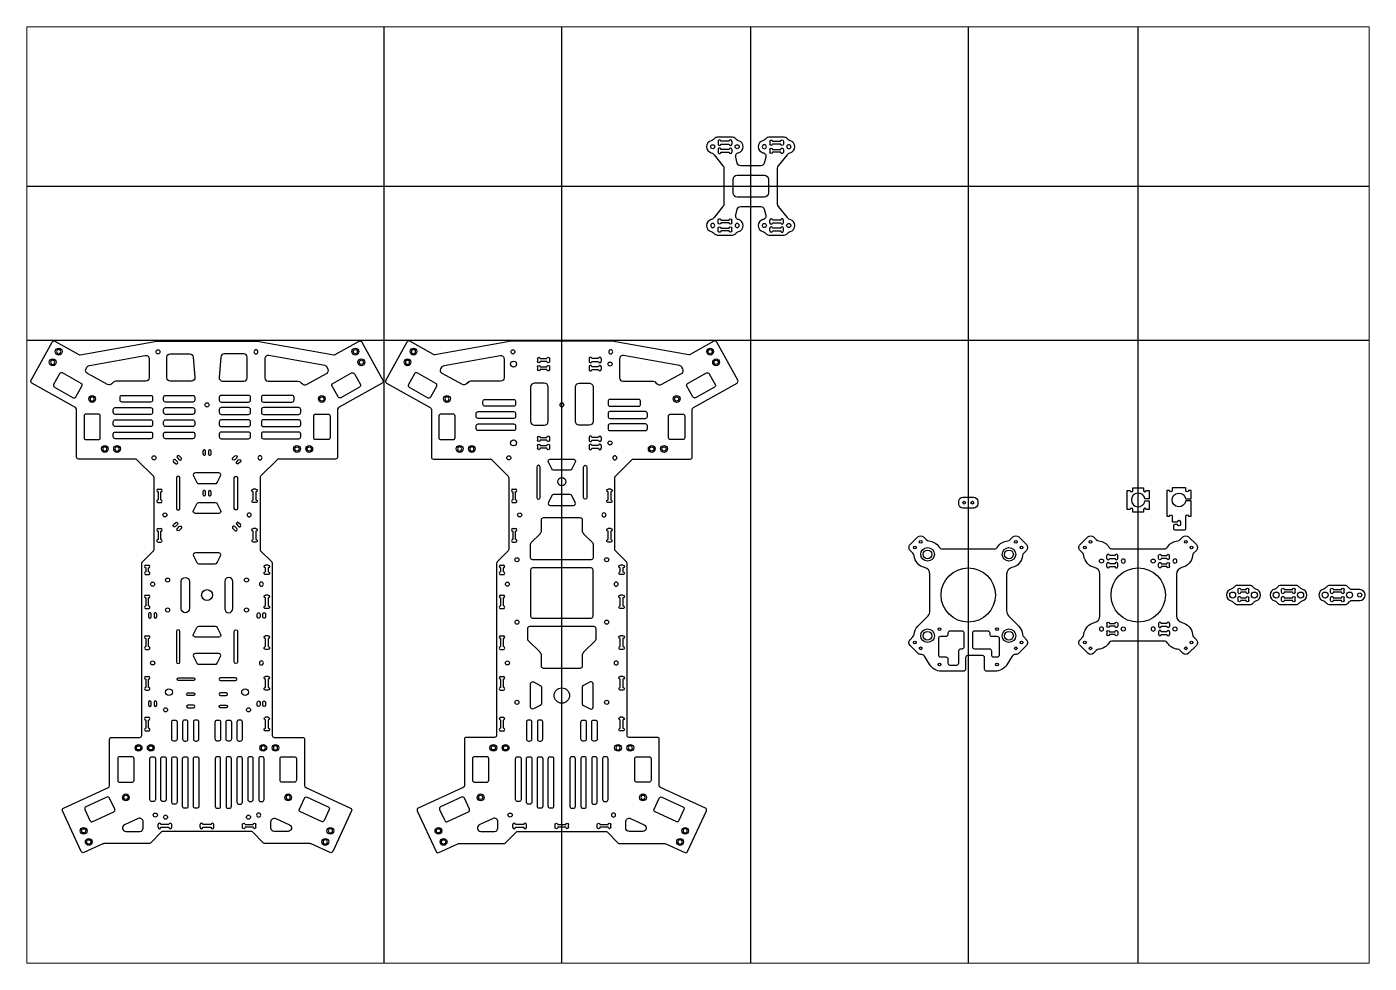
# Paper-space layout 'Layout1' of a CAD drawing. Header units: millimetres. Extents: x 29 to 260, y 20 to 181.
# The model-space entities are those that its viewports show. They can reach past a viewport. Long polylines and large blocks are cut down to what shows.
import ezdxf

# ---------------------------------------------------------------- set-up
doc = ezdxf.new("R2010")
doc.units = ezdxf.units.MM
doc.layers.get('0').update_dxf_attribs({"color": 2})
for name, color, linetype in [('MB - Bottom', 7, 'Continuous'), ('MB - Gimbal Bottom Pad', 7, 'Continuous'), ('MB - Gimbal Middle Pad', 7, 'Continuous'), ('MB - Gimbal Top Pad', 7, 'Continuous'), ('MB - Top', 7, 'Continuous'), ('PT - Holes', 7, 'Continuous')]:
    doc.layers.add(name, color=color, linetype=linetype)

# ---------------------------------------------------------------- blocks, each defined once
blk = doc.blocks.new('*U13')
for p, q in [((0, 0), (0, 1)), ((0, -1), (0, 0)), ((7.999999999999996, 1), (2, 1)), ((9.999999999999996, -1.000000000000004), (9.999999999999996, 1.000000000000007)), ((2, -1), (7.999999999999996, -1))]:
    blk.add_line(p, q)
for centre, start, end in [((1, 1), 0, 180), ((8.999999999999996, 1.000000000000007), 0, 180.0000000000004), ((1, -1), 180, 0), ((8.999999999999996, -1.000000000000009), 179.9999999999995, 360.0000000000003)]:
    blk.add_arc(centre, 1, start, end)
blk = doc.blocks.new('*U14')
for p, q in [((0, 0), (0, 1)), ((0, -1), (0, 0)), ((7.999999999999996, 1), (2, 1)), ((9.999999999999996, -1.000000000000004), (9.999999999999996, 1.000000000000007)), ((2, -1), (7.999999999999996, -1))]:
    blk.add_line(p, q)
for centre, start, end in [((1, 1), 0, 180), ((8.999999999999996, 1.000000000000007), 0, 180.0000000000004), ((1, -1), 180, 0), ((8.999999999999996, -1.000000000000009), 179.9999999999995, 360.0000000000003)]:
    blk.add_arc(centre, 1, start, end)
blk = doc.blocks.new('FQF Tarot Mount Hole')
at = {"layer": 'PT - Holes'}
blk.add_circle((0, 0), 1.55, dxfattribs=at)
blk = doc.blocks.new('FQF M3 Hole')
at = {"layer": 'PT - Holes'}
blk.add_circle((0, 0), 1.5, dxfattribs=at)
blk = doc.blocks.new('GFH Slot')
for p, q in [((0, 0), (0, 1)), ((0, -1), (0, 0)), ((8, 1), (2, 1)), ((10, -1.000000000000004), (10, 1.000000000000007)), ((2, -1), (8, -0.9999999999999982))]:
    blk.add_line(p, q)
for centre, start, end in [((1, 1), 0, 180), ((9, 1.000000000000011), 359.9999999999998, 540.0000000000007), ((1, -1), 180, 0), ((9, -1.000000000000009), 179.9999999999994, 360.0000000000003)]:
    blk.add_arc(centre, 1, start, end)
blk = doc.blocks.new('*U18')
for p, q in [((0, 0), (0, 1)), ((0, -1), (0, 0)), ((5, 1), (2, 1)), ((7, -1.000000000000004), (7, 1.000000000000007)), ((2, -1), (5, -0.9999999999999982))]:
    blk.add_line(p, q)
for centre, start, end in [((1, 1), 0, 180), ((6, 1.000000000000011), 359.9999999999998, 540.0000000000007), ((1, -1), 180, 0), ((6, -1.000000000000009), 179.9999999999994, 360.0000000000003)]:
    blk.add_arc(centre, 1, start, end)
blk = doc.blocks.new('*U23')
for p, q in [((0, 0), (0, 1)), ((0, -1), (0, 0)), ((5.999999999999996, 1), (2, 1)), ((7.999999999999996, -1.000000000000004), (7.999999999999996, 1.000000000000007)), ((2, -1), (5.999999999999996, -0.9999999999999982))]:
    blk.add_line(p, q)
for centre, start, end in [((1, 1), 0, 180), ((6.999999999999996, 1.000000000000007), 0, 180.0000000000004), ((1, -1), 180, 0), ((6.999999999999996, -1.000000000000009), 179.9999999999994, 360.0000000000003)]:
    blk.add_arc(centre, 1, start, end)
blk = doc.blocks.new('*U24')
for p, q in [((0, 0), (0, 1)), ((0, -1), (0, 0)), ((6, 1), (2, 1)), ((8, -1.000000000000004), (8, 1.000000000000007)), ((2, -1), (6, -0.9999999999999982))]:
    blk.add_line(p, q)
for centre, start, end in [((1, 1), 0, 180), ((7, 1.000000000000011), 359.9999999999998, 540.0000000000007), ((1, -1), 180, 0), ((7, -1.000000000000009), 179.9999999999994, 360.0000000000003)]:
    blk.add_arc(centre, 1, start, end)
blk = doc.blocks.new('*U25')
for p, q in [((0, 0), (0, 1)), ((0, -1), (0, 0)), ((6, 1), (2, 1)), ((8, -1.000000000000004), (8, 1.000000000000007)), ((2, -1), (6, -0.9999999999999982))]:
    blk.add_line(p, q)
for centre, start, end in [((1, 1), 0, 180), ((7, 1.000000000000011), 359.9999999999998, 540.0000000000007), ((1, -1), 180, 0), ((7, -1.000000000000009), 179.9999999999994, 360.0000000000003)]:
    blk.add_arc(centre, 1, start, end)
blk = doc.blocks.new('*U26')
for p, q in [((0, 0), (0, 1)), ((0, -1), (0, 0)), ((6, 1), (2, 1)), ((8, -1.000000000000004), (8, 1.000000000000007)), ((2, -1), (6, -0.9999999999999982))]:
    blk.add_line(p, q)
for centre, start, end in [((1, 1), 0, 180), ((7, 1.000000000000011), 359.9999999999998, 540.0000000000007), ((1, -1), 180, 0), ((7, -1.000000000000009), 179.9999999999994, 360.0000000000003)]:
    blk.add_arc(centre, 1, start, end)
blk = doc.blocks.new('*U31')
for p, q in [((0, 0), (0, 1)), ((0, -1), (0, 0)), ((8, 1), (2, 1)), ((10, -1.000000000000004), (10, 1.000000000000007)), ((2, -1), (8, -0.9999999999999982))]:
    blk.add_line(p, q)
for centre, start, end in [((1, 1), 0, 180), ((9, 1.000000000000011), 359.9999999999998, 540.0000000000007), ((1, -1), 180, 0), ((9, -1.000000000000009), 179.9999999999994, 360.0000000000003)]:
    blk.add_arc(centre, 1, start, end)
blk = doc.blocks.new('*U32')
for p, q in [((0, 0), (0, 1)), ((0, -1), (0, 0)), ((8, 1), (2, 1)), ((10, -1.000000000000004), (10, 1.000000000000007)), ((2, -1), (8, -0.9999999999999982))]:
    blk.add_line(p, q)
for centre, start, end in [((1, 1), 0, 180), ((9, 1.000000000000011), 359.9999999999998, 540.0000000000007), ((1, -1), 180, 0), ((9, -1.000000000000009), 179.9999999999994, 360.0000000000003)]:
    blk.add_arc(centre, 1, start, end)
blk = doc.blocks.new('*U27')
for p, q in [((0, 0), (0, 1)), ((0, -1), (0, 0)), ((7, 1), (2, 1)), ((9, -1.000000000000004), (9, 1.000000000000007)), ((2, -1), (7, -0.9999999999999982))]:
    blk.add_line(p, q)
for centre, start, end in [((1, 1), 0, 180), ((8, 1.000000000000011), 359.9999999999998, 540.0000000000007), ((1, -1), 180, 0), ((8, -1.000000000000009), 179.9999999999994, 360.0000000000003)]:
    blk.add_arc(centre, 1, start, end)
blk = doc.blocks.new('*U28')
for p, q in [((0, 0), (0, 1)), ((0, -1), (0, 0)), ((7, 1), (2, 1)), ((9, -1.000000000000004), (9, 1.000000000000007)), ((2, -1), (7, -0.9999999999999982))]:
    blk.add_line(p, q)
for centre, start, end in [((1, 1), 0, 180), ((8, 1.000000000000011), 359.9999999999998, 540.0000000000007), ((1, -1), 180, 0), ((8, -1.000000000000009), 179.9999999999994, 360.0000000000003)]:
    blk.add_arc(centre, 1, start, end)
blk = doc.blocks.new('*U29')
for p, q in [((0, 0), (0, 1)), ((0, -1), (0, 0)), ((7, 1), (2, 1)), ((9, -1.000000000000004), (9, 1.000000000000007)), ((2, -1), (7, -0.9999999999999982))]:
    blk.add_line(p, q)
for centre, start, end in [((1, 1), 0, 180), ((8, 1.000000000000011), 359.9999999999998, 540.0000000000007), ((1, -1), 180, 0), ((8, -1.000000000000009), 179.9999999999994, 360.0000000000003)]:
    blk.add_arc(centre, 1, start, end)
blk = doc.blocks.new('*U30')
for p, q in [((0, 0), (0, 1)), ((0, -1), (0, 0)), ((7, 1), (2, 1)), ((9, -1.000000000000004), (9, 1.000000000000007)), ((2, -1), (7, -0.9999999999999982))]:
    blk.add_line(p, q)
for centre, start, end in [((1, 1), 0, 180), ((8, 1.000000000000011), 359.9999999999998, 540.0000000000007), ((1, -1), 180, 0), ((8, -1.000000000000009), 179.9999999999994, 360.0000000000003)]:
    blk.add_arc(centre, 1, start, end)

msp = doc.modelspace()

# ---------------------------------------------------------------- linework, layer by layer
at = {"layer": 'MB - Bottom'}
for p, direction in [((-187.5707864295365, -113.1737167899163), (0, 1)), ((-156.7403477026883, 130.1756558370772), (1, 0))]:
    msp.add_xline(p, direction, dxfattribs=at)
for points in [[(-24.43933982821992, -47.56066017178008), (-32.56066017177845, -39.43933982822155, 0.1989123673796616), (-33.6213203435583, -39.00000000000137), (-86.37867965644037, -39.00000000000212, 0.1989123673796573), (-87.43933982822018, -39.43933982822229), (-99.60218087380481, -51.60218087380709, 0.1989123673796571), (-100.041520702025, -52.66284104558691), (-100.041520702025, -94.48556320894085, -0.4142135623730896), (-101.541520702025, -95.98556320894085), (-136.6577197969243, -95.98556320894085, 0.2710570642353919), (-137.9653627385163, -96.75066870133827), (-156.0192399366096, -128.8750414408659, -0.4117041195080194), (-158.0505369817155, -129.4540437094477), (-186.2568934879215, -113.9188464238823, -0.416255862555076), (-186.842062021593, -111.8721582009746), (-177.0477402603728, -94.3787361717178, 0.1735421208623969), (-176.8799776431893, -93.38194475041003), (-186.9765852543706, -36.91034114025835), (-187.0000000000018, -36.64634116567404), (-187.0000000000043, 36.64634116567368, -0.04425924467177703), (-186.9765852543731, 36.910341140258), (-176.8799776431954, 93.38194475041115, 0.1735421208623973), (-177.0477402603789, 94.37873617171891), (-186.8420620215979, 111.8721582009718, -0.4162558625550724), (-186.2568934879265, 113.9188464238795), (-158.0505369817155, 129.4540437094477, -0.4117041195080194), (-156.0192399366096, 128.8750414408659), (-137.9653627385163, 96.75066870133827, 0.2710570642353919), (-136.6577197969243, 95.98556320894085), (-101.5415207020261, 95.98556320894085, -0.4142135623730951), (-100.0415207020261, 94.48556320894085), (-100.0415207020261, 52.66284104558579, 0.1989123673796578), (-99.60218087380595, 51.60218087380596), (-87.43933982822017, 39.43933982822018, 0.1989123673796582), (-86.37867965644035, 39), (-33.62132034355965, 39, 0.1989123673796578), (-32.56066017177982, 39.43933982822018), (-24.43933982822017, 47.56066017177982, -0.1989123673796574), (-23.37867965644035, 47.99999999999999), (-18.37867965644035, 48), (103.3, 48, 0.4142135623730948), (104.8, 49.5), (104.8, 70.20951579167642, -0.4142135623730948), (106.3, 71.70951579167642), (140.3133257404855, 71.70951579167642, 0.2926498737835561), (141.6755233163937, 72.581488909935), (156.89820499078, 105.5996616642164, -0.4142135623730953), (158.8884294484296, 106.3338323583831), (188.8567761184097, 92.51724096007179, -0.414213562373094), (189.5909468125764, 90.52701650242219), (183.1378024240918, 76.53007162865384, 0.1084209501539033), (183, 75.90204474691242), (183, 42.62132034355962, -0.1989123673796585), (182.5606601717798, 41.5606601717798), (174.4393398282201, 33.43933982822013, 0.1989123673796582), (174, 32.3786796564403), (174, -32.37867965644038, 0.1989123673796583), (174.4393398282202, -33.4393398282202), (182.5606601717798, -41.5606601717798, -0.1989123673796587), (183, -42.62132034355963), (183, -75.90204474691234, 0.1084209501539035), (183.1378024240918, -76.53007162865376), (189.5909468125764, -90.52701650242217, -0.4142135623730943), (188.8567761184097, -92.51724096007179), (158.8884294484296, -106.3338323583831, -0.4142135623730953), (156.89820499078, -105.5996616642163), (141.6755233163937, -72.58148890993499, 0.2926498737835561), (140.3133257404855, -71.70951579167642), (106.3, -71.70951579167642, -0.4142135623730948), (104.8, -70.20951579167642), (104.8, -49.5, 0.4142135623730948), (103.3, -48), (-18.37867965644035, -48.0000000000023), (-23.37867965644071, -48.00000000000026, -0.1989123673795515)], [(-145.8595673771608, 96.39880028945345), (-153.7125019859446, 92.00204944022785, -0.4142135623730304), (-155.7541162289459, 92.57808006682059), (-163.4831556601285, 106.3827379433176, -0.4142135623731598), (-162.9071250335357, 108.4243521863194), (-155.0541904247519, 112.821103035545, -0.4142135623730311), (-153.0125761817505, 112.2450724089523), (-145.2835367505679, 98.44041453245529, -0.4142135623731585)], [(-166.4695456210498, 88.98882191026755), (-167.7020472879874, 88.30999774003307, 0.2263618325618468), (-168.9569325394123, 86.56016973736648), (-176.30884381215, 45.43999995764061, 0.4670348539969282), (-173.847868388202, 42.50000000000001), (-160, 42.5, 0.4142135623730951), (-157.5, 45), (-157.5, 66.37867965644035, -0.1989123673796561), (-156.3284271247462, 69.20710678118652), (-155.4073883346874, 70.12814557124534, 0.3321220794378298), (-154.977901540757, 73.08842079325994), (-163.06620170163, 87.99150221900855, 0.4160282494131745)], [(-133.2129206009619, 79.98556320893704), (-133.2129206009619, 88.98556320893701, -0.4142135623730306), (-131.7129206009622, 90.48556320893701), (-115.8918387916906, 90.48556320894049, -0.4142135623731595), (-114.3918387916903, 88.98556320894049), (-114.3918387916903, 79.98556320894052, -0.4142135623730305), (-115.89183879169, 78.48556320894052), (-131.7129206009616, 78.48556320893704, -0.4142135623731595)], [(157.7031607744826, 67.9364789718774), (149.5299753190335, 71.704640262326, -0.4142135623730958), (148.7958046248667, 73.69486471997561), (155.9134426179363, 89.13310391360172, -0.4142135623730968), (157.9036670755859, 89.8672746077685), (166.076852531035, 86.09911331731983, -0.4142135623730934), (166.8110232252018, 84.10888885967022), (159.6933852321322, 68.67064966604414, -0.4142135623730946)], [(-142, 41.49999999999999), (-142, 62.49999999999999, 0.4142135623730951), (-143.5, 63.99999999999999), (-145.5, 63.99999999999999, 0.4142135623730951), (-147, 62.49999999999999), (-147, 41.49999999999999, 0.4142135623730951), (-145.5, 39.99999999999999), (-143.5, 39.99999999999999, 0.4142135623730951)], [(-133, 41.5), (-133, 67.5, 0.4142135623730951), (-134.5, 69), (-136.5, 69, 0.4142135623730951), (-138, 67.5), (-138, 41.5, 0.4142135623730951), (-136.5, 40), (-134.5, 40, 0.4142135623730951)], [(-124, 41.5), (-124, 67.5, 0.4142135623730951), (-125.5, 69), (-127.5, 69, 0.4142135623730951), (-129, 67.5), (-129, 41.5, 0.4142135623730951), (-127.5, 40), (-125.5, 40, 0.4142135623730951)], [(-115, 41.5), (-115, 67.5, 0.4142135623730951), (-116.5, 69), (-118.5, 69, 0.4142135623730951), (-120, 67.5), (-120, 41.5, 0.4142135623730951), (-118.5, 40), (-116.5, 40, 0.4142135623730951)], [(137.8210818092884, 64.20951579167397), (137.8210818092904, 55.20951579167399, -0.4142135623730955), (136.3210818092908, 53.70951579167365), (120.5000000000003, 53.70951579167016, -0.4142135623731597), (119, 55.20951579167016), (119, 64.20951579167014, -0.4142135623730305), (120.4999999999997, 65.70951579167014), (136.3210818092881, 65.70951579167364, -0.4142135623730945)], [(174, 59.64705824299141), (174, 49.5, -0.4142135623730951), (171.5, 47), (166.821805397469, 47, -0.5472093724389933), (164.5514761042887, 50.54671146956904), (169.2296707068197, 60.69376971256045, -0.8043686378557819)], [(15.99999843643884, 40.99999942763228), (13.99999843643884, 40.99999942763226, -0.4142135623730976), (12.99999843643886, 41.99999942763226, -0.4142135623730961), (13.99999843643884, 42.99999942763223), (15.99999843643884, 42.99999942763223, -0.4142135623730951), (16.99999843643883, 41.99999942763226), (16.99999843643883, 41.99999942763226, -0.4142135623730951)], [(81, 41.00000000000001), (79, 41, -0.4142135623730992), (78.00000000000001, 42, -0.4142135623730888), (79, 42.99999999999996), (81, 42.99999999999997, -0.4142135623730951), (82, 42), (81.99999999999999, 42, -0.4142135623730951)], [(152, 39.5), (152, 40.5, 0.4142135623730951), (150.5, 42), (120.5, 42, 0.4142135623730951), (119, 40.5), (119, 39.5, 0.4142135623730951), (120.5, 38), (150.5, 38, 0.4142135623730951)], [(-147, 30.5), (-147, 10.5, 0.4142135623730951), (-145.5, 9), (-143.5, 9, 0.4142135623730951), (-142, 10.5), (-142, 30.5, 0.4142135623730945), (-143.5, 32), (-145.5, 32, 0.4142135623730953)], [(-138, 30.5), (-138, 10.5, 0.4142135623730951), (-136.5, 9), (-134.5, 9, 0.4142135623730951), (-133, 10.5), (-133, 30.5, 0.4142135623730955), (-134.5, 32.00000000000001), (-136.5, 32, 0.4142135623730945)], [(-129, 30.5), (-129, 10.5, 0.4142135623730951), (-127.5, 9), (-125.5, 9, 0.4142135623730951), (-124, 10.5), (-124, 30.5, 0.4142135623730955), (-125.5, 32.00000000000001), (-127.5, 32, 0.4142135623730945)], [(-120, 30.5), (-120, 10.5, 0.4142135623730951), (-118.5, 9), (-116.5, 9, 0.4142135623730951), (-115, 10.5), (-115, 30.5, 0.4142135623730955), (-116.5, 32.00000000000001), (-118.5, 32, 0.4142135623730945)], [(15.99999985589844, 36.99999885526454), (13.99999985589844, 36.99999885526452, -0.4142135623730976), (12.99999985589846, 37.99999885526452, -0.4142135623730961), (13.99999985589844, 38.99999885526449), (15.99999985589844, 38.99999885526449, -0.4142135623730951), (16.99999985589842, 37.99999885526452), (16.99999985589842, 37.99999885526452, -0.4142135623730951)], [(81.0000014194596, 36.99999942763228), (79.0000014194596, 36.99999942763226, -0.4142135623730992), (78.00000141945961, 37.99999942763226, -0.4142135623730888), (79.0000014194596, 38.99999942763223), (81.0000014194596, 38.9999994276322, -0.4142135623730951), (82.0000014194596, 37.99999942763226), (82.00000141945958, 37.99999942763226, -0.4142135623730951)], [(-160, 29.5), (-174.9999999999997, 29.5, 0.4142135623730854), (-177.4999999999997, 27.00000000000009), (-177.5000000000002, 12.58398257350137, 0.3914699159356824), (-175.1954781132968, 10.09163662896989), (-160.1954781132966, 8.91516604073472, 0.4373289548665026), (-157.5, 11.4075119852661), (-157.5, 27, 0.4142135623730951)], [(-101.0000002096307, 21.82842723028882), (-99.58578651248845, 20.41421380268491, -0.414213562373097), (-99.58578637771932, 19.00000024031182, -0.414213562373098), (-100.9999999400924, 19.00000010554268), (-102.4142136372346, 20.41421353314665, -0.4142135623730951), (-102.4142137720038, 21.82842709551967), (-102.4142137720038, 21.82842709551969, -0.4142135623730909)], [(-98.17157395340737, 24.65685603300787), (-96.75736025626512, 23.24264260540394, -0.4142135623730976), (-96.75736012149598, 21.82842904303087, -0.4142135623730828), (-98.17157368386904, 21.82842890826172), (-99.5857873810113, 23.24264233586564, -0.4142135623730951), (-99.58578751578044, 24.65685589823872), (-99.58578751578045, 24.65685589823873, -0.4142135623730901)], [(-86.25, 20, -0.4142135623730951), (-87.5, 21.25, -0.4142135623730951), (-86.25, 22.5), (-63.75, 22.5, -0.4142135623730951), (-62.5, 21.25, -0.4142135623730951), (-63.75, 20)], [(-51.82842604659263, 24.65685603300787), (-53.24263974373488, 23.24264260540394, 0.4142135623730976), (-53.24263987850402, 21.82842904303087, 0.4142135623730828), (-51.82842631613096, 21.82842890826172), (-50.4142126189887, 23.24264233586564, 0.4142135623730951), (-50.41421248421956, 24.65685589823872), (-50.41421248421955, 24.65685589823873, 0.4142135623730901)], [(-48.99999979036927, 21.82842723028882), (-50.41421348751154, 20.41421380268491, 0.414213562373097), (-50.41421362228068, 19.00000024031182, 0.414213562373098), (-49.00000005990761, 19.00000010554268), (-47.5857863627654, 20.41421353314665, 0.4142135623730951), (-47.58578622799622, 21.82842709551967), (-47.5857862279962, 21.82842709551969, 0.4142135623730909)], [(26.75, 20, -0.4142135623730951), (25.5, 21.25, -0.4142135623730951), (26.75, 22.5), (49.25, 22.5, -0.4142135623730951), (50.5, 21.25, -0.4142135623730951), (49.25, 20)], [(63, 21, 0.4142135623730951), (62, 22), (62, 22, 0.4142135623730951), (61, 21), (61, 10, 0.4142135623730951), (62, 9, 0.4142135623730951), (63, 10)], [(106, 26), (93.5, 25.99999999999999, 0.4142135623730951), (92, 24.49999999999999), (92, 23.50000000000001, 0.4142135623730949), (93.5, 22.00000000000001), (106, 22, 0.4142135623730937), (107.5, 23.5), (107.5, 24.5, 0.4142135623730951)], [(-87.82917960675006, -9.914589803375032), (-82.82917960675006, -7.414589803375032, 0.2840790438404123), (-82, -6.072949016875158), (-82, 6.072949016875156, 0.2840790438404123), (-82.82917960675006, 7.41458980337503), (-87.82917960675006, 9.91458980337503, 0.557536515835051), (-90, 8.572949016875153), (-90, -8.572949016875157, 0.5575365158350515)], [(-62.17082039324994, -9.914589803375032), (-67.17082039324994, -7.414589803375032, -0.2840790438404123), (-68, -6.072949016875158), (-68, 6.072949016875156, -0.2840790438404123), (-67.17082039324994, 7.41458980337503), (-62.17082039324994, 9.91458980337503, -0.557536515835051), (-60, 8.572949016875153), (-60, -8.572949016875157, -0.5575365158350515)], [(-28.82917960675006, -9.914589803375032), (-23.82917960675006, -7.414589803375032, 0.2840790438404123), (-23, -6.072949016875158), (-23, 6.072949016875156, 0.2840790438404123), (-23.82917960675006, 7.41458980337503), (-28.82917960675006, 9.91458980337503, 0.557536515835051), (-31, 8.572949016875153), (-31, -8.572949016875157, 0.5575365158350515)], [(-10, 19, 0.9999999999999999), (-10, 13), (10.00000002363463, 13, 0.9999999921217916), (10.00000002363462, 19)], [(28.82917960675006, -9.914589803375032), (23.82917960675006, -7.414589803375032, -0.2840790438404123), (23, -6.072949016875158), (23, 6.072949016875156, -0.2840790438404123), (23.82917960675006, 7.41458980337503), (28.82917960675006, 9.91458980337503, -0.557536515835051), (31, 8.572949016875153), (31, -8.572949016875157, -0.5575365158350515)], [(45.17082039324994, -9.914589803375032), (50.17082039324994, -7.414589803375032, 0.2840790438404123), (51, -6.072949016875158), (51, 6.072949016875156, 0.2840790438404123), (50.17082039324994, 7.41458980337503), (45.17082039324994, 9.91458980337503, 0.557536515835051), (43, 8.572949016875153), (43, -8.572949016875157, 0.5575365158350515)], [(106, 14), (93.5, 14, -0.4142135623730951), (92, 15.5), (92, 16.5, -0.4142135623730951), (93.5, 18), (106, 18.00000000000001, -0.4142135623730937), (107.5, 16.5), (107.5, 15.5, -0.4142135623730951)], [(106, 5.999999999999999), (93.5, 5.999999999999998, -0.4142135623730951), (92, 7.499999999999998), (92, 8.500000000000004, -0.4142135623730951), (93.5, 10), (106, 10.00000000000001, -0.4142135623730958), (107.5, 8.500000000000002), (107.5, 7.499999999999999, -0.4142135623730951)], [(120.5, 14), (155.5, 14, 0.4142135623730951), (157, 15.5), (157, 16.5, 0.4142135623730951), (155.5, 18), (120.5, 18, 0.4142135623730951), (119, 16.5), (119, 15.5, 0.4142135623730951)], [(120.5, 5.999999999999999), (155.5, 6, 0.4142135623730951), (157, 7.5), (157, 8.5, 0.4142135623730951), (155.5, 10), (120.5, 10, 0.4142135623730951), (119, 8.5), (119, 7.499999999999999, 0.4142135623730951)], [(-104.0000001441016, 3.000001144735464), (-106.0000001441016, 3.000001144735478, 0.4142135623730992), (-107.0000001441015, 2.000001144735478, 0.4142135623730888), (-106.0000001441016, 1.000001144735513), (-104.0000001441016, 1.000001144735477, 0.4142135623730951), (-103.0000001441016, 2.000001144735478), (-103.0000001441016, 2.000001144735478, 0.4142135623730951)], [(-74.00000014410156, 3.000001144735457), (-76.00000014410156, 3.000001144735478, 0.4142135623730976), (-77.00000014410155, 2.000001144735478, 0.4142135623730828), (-76.00000014410156, 1.000001144735505), (-74.00000014410156, 1.000001144735464, 0.4142135623730951), (-73.00000014410156, 2.000001144735478), (-73.00000014410158, 2.000001144735459, 0.4142135623730901)], [(-160, -29.5), (-174.9999999999997, -29.5, -0.4142135623730854), (-177.4999999999997, -27.00000000000009), (-177.5000000000002, -12.58398257350137, -0.3914699159356826), (-175.1954781132968, -10.09163662896989), (-160.1954781132966, -8.91516604073472, -0.4373289548665026), (-157.5, -11.4075119852661), (-157.5, -27, -0.4142135623730941)], [(-147, -30.5), (-147, -10.5, -0.4142135623730951), (-145.5, -9), (-143.5, -9, -0.4142135623730951), (-142, -10.5), (-142, -30.5, -0.4142135623730945), (-143.5, -32), (-145.5, -32, -0.4142135623730953)], [(-138, -30.5), (-138, -10.5, -0.4142135623730951), (-136.5, -9), (-134.5, -9, -0.4142135623730951), (-133, -10.5), (-133, -30.5, -0.4142135623730955), (-134.5, -32.00000000000001), (-136.5, -32, -0.4142135623730945)], [(-129, -30.5), (-129, -10.5, -0.4142135623730951), (-127.5, -9), (-125.5, -9, -0.4142135623730951), (-124, -10.5), (-124, -30.5, -0.4142135623730955), (-125.5, -32.00000000000001), (-127.5, -32, -0.4142135623730945)], [(-120, -30.5), (-120, -10.5, -0.4142135623730951), (-118.5, -9), (-116.5, -9, -0.4142135623730951), (-115, -10.5), (-115, -30.5, -0.4142135623730955), (-116.5, -32.00000000000001), (-118.5, -32, -0.4142135623730945)], [(-104.0000015635612, -0.9999994276322752), (-106.0000015635612, -0.999999427632261, 0.4142135623730992), (-107.0000015635611, -1.999999427632261, 0.4142135623730888), (-106.0000015635612, -2.999999427632225), (-104.0000015635612, -2.999999427632221, 0.4142135623730951), (-103.0000015635612, -1.999999427632261), (-103.0000015635612, -1.999999427632261, 0.4142135623730951)], [(-74.00000156356116, -0.9999994276322965), (-76.00000156356116, -0.999999427632261, 0.414213562373097), (-77.00000156356116, -1.999999427632261, 0.414213562373098), (-76.00000156356116, -2.999999427632242), (-74.00000156356116, -2.999999427632264, 0.4142135623730951), (-73.00000156356116, -1.999999427632261), (-73.00000156356118, -1.999999427632282, 0.4142135623730909)], [(63, -21, -0.4142135623730951), (62, -22), (62, -22, -0.4142135623730951), (61, -21), (61, -10, -0.4142135623730951), (62, -9, -0.4142135623730951), (63, -10)], [(106, -5.999999999999999), (93.5, -5.999999999999998, 0.4142135623730951), (92, -7.499999999999998), (92, -8.500000000000004, 0.4142135623730951), (93.5, -10), (106, -10.00000000000001, 0.4142135623730958), (107.5, -8.500000000000002), (107.5, -7.499999999999999, 0.4142135623730951)], [(120.5, -5.999999999999999), (155.5, -6, -0.4142135623730951), (157, -7.5), (157, -8.5, -0.4142135623730951), (155.5, -10), (120.5, -10, -0.4142135623730951), (119, -8.5), (119, -7.499999999999999, -0.4142135623730951)], [(-101.0000002096307, -21.82842723028882), (-99.58578651248845, -20.41421380268491, 0.414213562373097), (-99.58578637771932, -19.00000024031182, 0.414213562373098), (-100.9999999400924, -19.00000010554268), (-102.4142136372346, -20.41421353314665, 0.4142135623730951), (-102.4142137720038, -21.82842709551967), (-102.4142137720038, -21.82842709551969, 0.4142135623730909)], [(-48.99999979036927, -21.82842723028882), (-50.41421348751154, -20.41421380268491, -0.414213562373097), (-50.41421362228068, -19.00000024031182, -0.414213562373098), (-49.00000005990761, -19.00000010554268), (-47.5857863627654, -20.41421353314665, -0.4142135623730951), (-47.58578622799622, -21.82842709551967), (-47.5857862279962, -21.82842709551969, -0.4142135623730909)], [(-10, -19, -0.9999999999999999), (-10, -13), (10.00000002363463, -13, -0.9999999921217916), (10.00000002363462, -19)], [(106, -14), (93.5, -14, 0.4142135623730951), (92, -15.5), (92, -16.5, 0.4142135623730951), (93.5, -18), (106, -18.00000000000001, 0.4142135623730937), (107.5, -16.5), (107.5, -15.5, 0.4142135623730951)], [(120.5, -14), (155.5, -14, -0.4142135623730951), (157, -15.5), (157, -16.5, -0.4142135623730951), (155.5, -18), (120.5, -18, -0.4142135623730951), (119, -16.5), (119, -15.5, -0.4142135623730951)], [(-98.17157395340737, -24.65685603300787), (-96.75736025626512, -23.24264260540394, 0.4142135623730976), (-96.75736012149598, -21.82842904303087, 0.4142135623730828), (-98.17157368386904, -21.82842890826172), (-99.5857873810113, -23.24264233586564, 0.4142135623730951), (-99.58578751578044, -24.65685589823872), (-99.58578751578045, -24.65685589823873, 0.4142135623730901)], [(-86.25, -20, 0.4142135623730951), (-87.5, -21.25, 0.4142135623730951), (-86.25, -22.5), (-63.75, -22.5, 0.4142135623730951), (-62.5, -21.25, 0.4142135623730951), (-63.75, -20)], [(-51.82842604659263, -24.65685603300787), (-53.24263974373488, -23.24264260540394, -0.4142135623730976), (-53.24263987850402, -21.82842904303087, -0.4142135623730828), (-51.82842631613096, -21.82842890826172), (-50.4142126189887, -23.24264233586564, -0.4142135623730951), (-50.41421248421956, -24.65685589823872), (-50.41421248421955, -24.65685589823873, -0.4142135623730901)], [(26.75, -20, 0.4142135623730951), (25.5, -21.25, 0.4142135623730951), (26.75, -22.5), (49.25, -22.5, 0.4142135623730951), (50.5, -21.25, 0.4142135623730951), (49.25, -20)], [(106, -26), (93.5, -25.99999999999999, -0.4142135623730951), (92, -24.49999999999999), (92, -23.50000000000001, -0.4142135623730949), (93.5, -22.00000000000001), (106, -22, -0.4142135623730937), (107.5, -23.5), (107.5, -24.5, -0.4142135623730951)], [(15.99999985589844, -36.99999885526454), (13.99999985589844, -36.99999885526452, 0.4142135623730976), (12.99999985589846, -37.99999885526452, 0.4142135623730961), (13.99999985589844, -38.99999885526449), (15.99999985589844, -38.99999885526449, 0.4142135623730951), (16.99999985589842, -37.99999885526452), (16.99999985589842, -37.99999885526452, 0.4142135623730951)], [(81.0000014194596, -36.99999942763228), (79.0000014194596, -36.99999942763226, 0.4142135623730992), (78.00000141945961, -37.99999942763226, 0.4142135623730888), (79.0000014194596, -38.99999942763223), (81.0000014194596, -38.9999994276322, 0.4142135623730951), (82.0000014194596, -37.99999942763226), (82.00000141945958, -37.99999942763226, 0.4142135623730951)], [(152, -39.5), (152, -40.5, -0.4142135623730951), (150.5, -42), (120.5, -42, -0.4142135623730951), (119, -40.5), (119, -39.5, -0.4142135623730951), (120.5, -38), (150.5, -38, -0.4142135623730951)], [(-166.4695456210498, -88.98882191026755), (-167.7020472879874, -88.30999774003307, -0.2263618325618468), (-168.9569325394123, -86.56016973736648), (-176.30884381215, -45.4399999576406, -0.4670348539969282), (-173.847868388202, -42.5), (-160, -42.5, -0.4142135623730951), (-157.5, -45), (-157.5, -66.37867965644035, 0.1989123673796561), (-156.3284271247462, -69.20710678118652), (-155.4073883346874, -70.12814557124534, -0.3321220794378298), (-154.977901540757, -73.08842079325994), (-163.06620170163, -87.99150221900855, -0.4160282494131745)], [(-142, -41.49999999999999), (-142, -62.49999999999999, -0.4142135623730951), (-143.5, -63.99999999999999), (-145.5, -63.99999999999999, -0.4142135623730951), (-147, -62.49999999999999), (-147, -41.49999999999999, -0.4142135623730951), (-145.5, -39.99999999999999), (-143.5, -39.99999999999999, -0.4142135623730951)], [(-133, -41.5), (-133, -67.5, -0.4142135623730951), (-134.5, -69), (-136.5, -69, -0.4142135623730951), (-138, -67.5), (-138, -41.5, -0.4142135623730951), (-136.5, -40), (-134.5, -40, -0.4142135623730951)], [(-124, -41.5), (-124, -67.5, -0.4142135623730951), (-125.5, -69), (-127.5, -69, -0.4142135623730951), (-129, -67.5), (-129, -41.5, -0.4142135623730951), (-127.5, -40), (-125.5, -40, -0.4142135623730951)], [(-115, -41.5), (-115, -67.5, -0.4142135623730951), (-116.5, -69), (-118.5, -69, -0.4142135623730951), (-120, -67.5), (-120, -41.5, -0.4142135623730951), (-118.5, -40), (-116.5, -40, -0.4142135623730951)], [(15.99999843643884, -40.99999942763228), (13.99999843643884, -40.99999942763226, 0.4142135623730976), (12.99999843643886, -41.99999942763226, 0.4142135623730961), (13.99999843643884, -42.99999942763223), (15.99999843643884, -42.99999942763223, 0.4142135623730951), (16.99999843643883, -41.99999942763226), (16.99999843643883, -41.99999942763226, 0.4142135623730951)], [(81, -41.00000000000001), (79, -41, 0.4142135623730992), (78.00000000000001, -42, 0.4142135623730888), (79, -42.99999999999996), (81, -42.99999999999997, 0.4142135623730951), (82, -42), (81.99999999999999, -42, 0.4142135623730951)], [(174, -59.64705824299141), (174, -49.5, 0.4142135623730951), (171.5, -47), (166.821805397469, -47, 0.5472093724389933), (164.5514761042887, -50.54671146956904), (169.2296707068197, -60.69376971256045, 0.8043686378557819)], [(137.8210818092884, -64.20951579167397), (137.8210818092904, -55.20951579167399, 0.4142135623730955), (136.3210818092908, -53.70951579167365), (120.5000000000003, -53.70951579167016, 0.4142135623731597), (119, -55.20951579167016), (119, -64.20951579167014, 0.4142135623730305), (120.4999999999997, -65.70951579167014), (136.3210818092881, -65.70951579167364, 0.4142135623730945)], [(157.7031607744826, -67.9364789718774), (149.5299753190335, -71.704640262326, 0.4142135623730958), (148.7958046248667, -73.69486471997561), (155.9134426179363, -89.13310391360172, 0.4142135623730968), (157.9036670755859, -89.8672746077685), (166.076852531035, -86.09911331731983, 0.4142135623730934), (166.8110232252018, -84.10888885967022), (159.6933852321322, -68.67064966604414, 0.4142135623730946)], [(-133.2129206009619, -79.98556320893704), (-133.2129206009619, -88.98556320893701, 0.4142135623730305), (-131.7129206009622, -90.48556320893701), (-115.8918387916906, -90.48556320894049, 0.4142135623731595), (-114.3918387916903, -88.98556320894049), (-114.3918387916903, -79.98556320894052, 0.4142135623730306), (-115.89183879169, -78.48556320894052), (-131.7129206009616, -78.48556320893704, 0.4142135623731594)], [(-145.8595673771608, -96.39880028945345), (-153.7125019859446, -92.00204944022785, 0.4142135623730304), (-155.7541162289459, -92.57808006682059), (-163.4831556601285, -106.3827379433176, 0.4142135623731598), (-162.9071250335357, -108.4243521863194), (-155.0541904247519, -112.821103035545, 0.4142135623730313), (-153.0125761817505, -112.2450724089523), (-145.2835367505679, -98.44041453245529, 0.4142135623731588)]]:
    msp.add_lwpolyline(points, format="xyb", close=True, dxfattribs=at)
for points in [[(150.5, 30, 0.4142135623730951), (152, 31.5), (152, 32.5, 0.4142135623730951), (150.5, 34), (120.5, 34, 0.4142135623730951), (119, 32.5), (119, 31.5, 0.4142135623730951), (120.5, 30), (150.5, 30)], [(154, 24.5, 0.4142135623730951), (152.5, 26), (120.5, 26, 0.4142135623730951), (119, 24.5), (119, 23.5, 0.4142135623730951), (120.5, 22), (152.5, 22, 0.4142135623730951), (154, 23.5), (154, 24.5)], [(73, 15, 0.4142135623730998), (72, 14), (72, 10, 0.4142135623730951), (73, 9, 0.4142135623730951), (74, 10), (74, 14, 0.4142135623730951), (73, 15), (73, 15)], [(82, 15, -0.4142135623730951), (83, 14), (83, 10, -0.4142135623730951), (82, 9, -0.4142135623730951), (81, 10), (81, 14, -0.4142135623730951), (82, 15), (82, 15)], [(73, -15, -0.4142135623730998), (72, -14), (72, -10, -0.4142135623730951), (73, -9, -0.4142135623730951), (74, -10), (74, -14, -0.4142135623730951), (73, -15), (73, -15)], [(82, -15, 0.4142135623730951), (83, -14), (83, -10, 0.4142135623730951), (82, -9, 0.4142135623730951), (81, -10), (81, -14, 0.4142135623730951), (82, -15), (82, -15)], [(154, -24.5, -0.4142135623730951), (152.5, -26), (120.5, -26, -0.4142135623730951), (119, -24.5), (119, -23.5, -0.4142135623730951), (120.5, -22), (152.5, -22, -0.4142135623730951), (154, -23.5), (154, -24.5)], [(150.5, -30, -0.4142135623730951), (152, -31.5), (152, -32.5, -0.4142135623730951), (150.5, -34), (120.5, -34, -0.4142135623730951), (119, -32.5), (119, -31.5, -0.4142135623730951), (120.5, -30), (150.5, -30)]]:
    msp.add_lwpolyline(points, format="xyb", dxfattribs=at)
for centre, radius in [((-179.167186918215, 109.1155072030621), 2.5), ((-171.3142510951026, 113.5122558834027), 2.5), ((173.5653673336603, 90.75788955182793), 2.5), ((181.7385527891095, 86.98972826137938), 2.5), ((-144.3468163047849, 84.48556320894083), 2.5), ((-107.5415207020261, 75.17166781499108), 2.5), ((-107.5415207020261, 66.17166781499108), 2.5), ((148.9549775130946, 59.70951579167642), 2.5), ((112.5, 50.35951579167642), 2.5), ((112.5, 41.35951579167642), 2.5), ((71.5, 28), 2.5), ((0, 0), 4), ((71.5, -28), 2.5), ((112.5, -41.35951579167642), 2.5), ((112.5, -50.35951579167642), 2.5), ((148.9549775130946, -59.70951579167642), 2.5), ((-107.5415207020261, -66.17166781499108), 2.5), ((-107.5415207020261, -75.17166781499108), 2.5), ((-144.3468163047849, -84.48556320894083), 2.5), ((173.5653673336603, -90.75788955182793), 2.5), ((181.7385527891095, -86.98972826137938), 2.5), ((-179.167186918215, -109.1155072030621), 2.5), ((-171.3142510951026, -113.5122558834027), 2.5)]:
    msp.add_circle(centre, radius, dxfattribs=at)
at = {"layer": 'MB - Gimbal Bottom Pad'}
msp.add_xline((-160, 560), (1, 0), dxfattribs=at)
for points in [[(54.54999999999998, 572), (46.04999999999996, 572, 0.4142135623730951), (44.54999999999996, 570.5), (44.54999999999996, 559.5, 0.4142135623730951), (46.04999999999996, 558), (54.54999999999996, 558, -0.4142135623730951), (56.04999999999996, 556.5), (56.04999999999996, 540.1746866211233, -0.2578531231272215), (51.3734816509057, 531.709431568116), (45.05825347460134, 527.7380212435214, 0.2667718124431089), (43.65696894404987, 525.0983295294426, -0.2076016330692725), (42.77996026178631, 522.8768939877065), (37.12310601229387, 517.2200397382139, -0.4142135623730951), (32.88046532517456, 517.2200397382139), (30.8739225939297, 519.2265824694588, 0.1750456678032627), (29.02892480797694, 520.0925093276147, -0.170763035705607), (22.99751966760487, 522.8623009782227), (15.21116121241161, 530.3938495108885, 0.1945930769068319), (11.73492104621404, 531.7999999999998), (-15.30631535439259, 531.8000000000001, 0.3515998902052094), (-20.18754356959508, 527.8833333333333, -0.3258935097928114), (-29.02892480797686, 520.0925093276147, 0.175045667803259), (-30.87392259392949, 519.2265824694587), (-32.88046532517431, 517.220039738214, -0.4142135623731402), (-37.12310601229377, 517.2200397382138), (-42.77996026178634, 522.8768939877065, -0.4142135623730498), (-42.77996026178619, 527.1195346748256), (-40.77341753054129, 529.1260774060704, 0.1750456678032617), (-39.90749067238533, 530.9710751920231, -0.2314940846999605), (-35.33461538461543, 538.4765008846948, 0.2559241411155798), (-33.95000000000004, 541.0044511501033), (-33.95000000000004, 578.9955488498967, 0.2559241411155792), (-35.33461538461543, 581.5234991153052, -0.2314940846999577), (-39.90749067238531, 589.0289248079768, 0.1750456678032571), (-40.77341753054124, 590.8739225939295), (-42.77996026178619, 592.8804653251744, -0.4142135623730939), (-42.77996026178617, 597.1231060122938), (-37.12310601229377, 602.7799602617862, -0.4142135623730955), (-32.88046532517447, 602.7799602617862), (-30.87392259392953, 600.7734175305412, 0.1750456678032563), (-29.02892480797683, 599.9074906723853, -0.3258935097928105), (-20.18754356959508, 592.1166666666667, 0.3515998902052049), (-15.3063153543926, 588.2), (11.73492104621404, 588.2000000000002, 0.194593076906832), (15.21116121241161, 589.6061504891115), (22.99751966760487, 597.1376990217773, -0.1707630357056071), (29.02892480797695, 599.9074906723853, 0.1750456678032558), (30.87392259392964, 600.7734175305412), (32.88046532517456, 602.7799602617861, -0.4142135623731398), (37.12310601229402, 602.7799602617858), (42.77996026178631, 597.1231060122935, -0.2076016330692525), (43.65696894404987, 594.9016704705574, 0.2667718124431125), (45.05825347460137, 592.2619787564786), (51.37348165090573, 588.2905684318841, -0.257853123127224), (56.04999999999996, 579.8253133788766), (56.04999999999998, 573.5, -0.4142135623730953)], [(41.04999999999996, 577), (44.04999999999996, 577, 0.4142135623730951), (45.54999999999996, 578.5), (45.54999999999996, 581.5, 0.4142135623730951), (44.04999999999996, 583), (32.04999999999996, 583, 0.4142135623730951), (30.54999999999996, 581.5), (30.54999999999996, 577.5, -0.4142135623730951), (29.04999999999996, 576), (28.04999999999996, 576, 0.4142135623730951), (26.54999999999996, 574.5), (26.54999999999997, 564.5, 0.4142135623730951), (28.04999999999997, 563), (38.04999999999996, 563, 0.4142135623730951), (39.54999999999996, 564.5), (39.54999999999996, 575.5, -0.4142135623730951)], [(-64, 556, -0.4142135623730951), (-67, 553), (-69, 553, -0.4142135623730951), (-72, 556), (-72, 564, -0.4142135623730951), (-69, 567), (-67, 567, -0.4142135623730951), (-64, 564)], [(50.04999999999996, 553), (41.04999999999996, 553, -0.4142135623730951), (39.54999999999996, 554.5), (39.54999999999996, 555.5, 0.4142135623730951), (38.04999999999996, 557), (28.04999999999997, 557, 0.4142135623730951), (26.54999999999997, 555.5), (26.54999999999997, 546.5, 0.4142135623730951), (28.04999999999997, 545), (29.04999999999996, 545, -0.4142135623730951), (30.54999999999996, 543.5), (30.54999999999996, 539.5, 0.4142135623730951), (32.04999999999996, 538), (44.04999999999996, 538, 0.4142135623730951), (45.54999999999996, 539.5), (45.54999999999996, 543.5, -0.4142135623730951), (47.04999999999996, 545), (50.04999999999996, 545, 0.4142135623730951), (51.54999999999996, 546.5), (51.54999999999996, 551.5, 0.4142135623730951)]]:
    msp.add_lwpolyline(points, format="xyb", close=True, dxfattribs=at)
for centre, radius in [((-39.24442635585343, 595.0017856687341), 1), ((-35.00178566873412, 599.2444263558534), 1), ((-29.95000000000007, 589.95), 5), ((-29.95000000000007, 589.95), 3.2), ((29.95000000000005, 589.95), 5), ((29.95000000000005, 589.95), 3.2), ((35.00178566873422, 599.2444263558533), 1), ((39.24442635585354, 595.001785668734), 1), ((-1.4210854715202e-14, 560), 20), ((25.04999999999996, 581.15), 1), ((51.04999999999996, 581.15), 1), ((-68, 563), 1), ((-68, 557), 1), ((-29.95000000000007, 530.05), 5), ((-29.95000000000007, 530.05), 3.2), ((25.04999999999993, 538.85), 1), ((29.95000000000005, 530.05), 5), ((29.95000000000005, 530.05), 3.2), ((51.04999999999993, 538.85), 1), ((-39.24442635585343, 524.9982143312659), 1), ((39.24442635585354, 524.998214331266), 1), ((-35.00178566873412, 520.7555736441466), 1), ((35.00178566873422, 520.7555736441467), 1)]:
    msp.add_circle(centre, radius, dxfattribs=at)
at = {"layer": 'MB - Gimbal Middle Pad'}
msp.add_xline((39.24442635585348, 685), (-1, 0), dxfattribs=at)
msp.add_lwpolyline([(-57.99999982114697, 719.9999991773179, -1), (-57.99999982114697, 721.9999991773179), (-58, 724), (-69.24999982114699, 723.9999991773179), (-69.24999982114697, 719.9434291606392, -13.25790664442832), (-70.74999982114697, 719.9434291606392), (-70.74999982114697, 723.9999991773179), (-76.99999982114697, 723.9999991773179), (-76.99999982114697, 721.9999991773179, -0.9999999999999999), (-76.99999982114697, 719.9999991773179), (-78.99999982114697, 719.9999991773179), (-78.99999982114697, 709.9999991773179), (-76.99999982114697, 709.9999991773179, -0.9999999999999999), (-76.99999982114697, 707.9999991773179), (-76.99999982114697, 705.9999991773179), (-57.99999994038231, 706), (-57.99999982114697, 707.9999991773179, -0.9999999999999999), (-57.99999982114697, 709.9999991773179), (-55.99999982114697, 709.9999991773179), (-54, 710), (-54, 711), (-54, 714, -0.9999999999999999), (-54, 716), (-52, 716, -0.9999999999999999), (-52, 714), (-52, 712, 0.4142135623730951), (-51, 711), (-49, 711, 0.4142135623730951), (-48, 712), (-48, 719), (-48, 719, 0.4142135623730951), (-49, 720), (-58.00128253836433, 720)], format="xyb", dxfattribs=at)
for points in [[(35.3346153846155, 663.4765008846948, -0.2314940846999604), (39.90749067238539, 655.9710751920231, 0.1750456678032617), (40.77341753054135, 654.1260774060704), (42.7799602617862, 652.1195346748256, -0.4142135623730506), (42.77996026178639, 647.8768939877065), (37.12310601229382, 642.2200397382138, -0.4142135623731362), (32.88046532517436, 642.220039738214), (30.87392259392956, 644.2265824694587, 0.1750456678032551), (29.02892480797691, 645.0925093276147, -0.3258935097928118), (20.18754356959517, 652.8833333333333, 0.3515998902052065), (15.30631535439265, 656.8000000000001), (-15.30631535439265, 656.8000000000001, 0.3515998902052065), (-20.18754356959513, 652.8833333333333, -0.3258935097928117), (-29.02892480797691, 645.0925093276147, 0.1750456678032551), (-30.87392259392955, 644.2265824694587), (-32.88046532517436, 642.220039738214, -0.414213562373136), (-37.12310601229382, 642.2200397382138), (-42.77996026178639, 647.8768939877065, -0.41421356237305), (-42.77996026178624, 652.1195346748256), (-40.77341753054134, 654.1260774060704, 0.1750456678032617), (-39.90749067238538, 655.9710751920231, -0.2314940846999604), (-35.33461538461548, 663.4765008846948, 0.2559241411155807), (-33.95000000000009, 666.0044511501033), (-33.95000000000009, 703.9955488498967, 0.2559241411155795), (-35.33461538461547, 706.5234991153052, -0.2314940846999578), (-39.90749067238536, 714.0289248079768, 0.1750456678032565), (-40.7734175305413, 715.8739225939295), (-42.77996026178624, 717.8804653251744, -0.414213562373094), (-42.77996026178624, 722.1231060122938), (-37.12310601229382, 727.7799602617862, -0.4142135623730936), (-32.88046532517453, 727.7799602617862), (-30.87392259392958, 725.7734175305412, 0.1750456678032566), (-29.02892480797689, 724.9074906723853, -0.3258935097928107), (-20.18754356959514, 717.1166666666667, 0.3515998902052077), (-15.30631535439265, 713.2), (15.30631535439265, 713.2, 0.3515998902052074), (20.18754356959513, 717.1166666666667, -0.3258935097928106), (29.02892480797688, 724.9074906723853, 0.1750456678032569), (30.87392259392958, 725.7734175305412), (32.88046532517453, 727.7799602617862, -0.4142135623730934), (37.12310601229382, 727.7799602617862), (42.77996026178623, 722.1231060122938, -0.4142135623730943), (42.77996026178624, 717.8804653251744), (40.77341753054129, 715.8739225939295, 0.1750456678032565), (39.90749067238537, 714.0289248079768, -0.2314940846999582), (35.33461538461547, 706.5234991153052, 0.2559241411155798), (33.9500000000001, 703.9955488498967), (33.95000000000009, 666.0044511501033, 0.2559241411155807)], [(-79, 689), (-77, 689, 0.9999999999999999), (-77, 691), (-77, 693), (-70.75, 693), (-70.75, 689.9434299833213, 13.25790664442832), (-69.25, 689.9434299833213), (-69.25000000000001, 693), (-63, 693), (-63, 691, 0.9999999999999999), (-63, 689), (-61, 689), (-61, 681), (-63, 681, 0.9999999999999999), (-63, 679), (-63, 677), (-77, 677), (-77, 679, 0.9999999999999999), (-77, 681), (-79, 681)]]:
    msp.add_lwpolyline(points, format="xyb", close=True, dxfattribs=at)
for centre, radius in [((-39.24442635585348, 720.0017856687341), 1), ((-35.00178566873417, 724.2444263558534), 1), ((35.00178566873417, 724.2444263558534), 1), ((39.24442635585348, 720.0017856687341), 1), ((0, 685), 20), ((-39.24442635585348, 649.9982143312659), 1), ((-35.00178566873417, 645.7555736441466), 1), ((35.00178566873417, 645.7555736441466), 1), ((39.24442635585348, 649.9982143312659), 1)]:
    msp.add_circle(centre, radius, dxfattribs=at)
at = {"layer": 'MB - Gimbal Top Pad'}
for direction in [(0, 1), (-1, 0)]:
    msp.add_xline((-300.9999998288995, 400.0000000000002), direction, dxfattribs=at)
for points in [[(4.383211764660984, 821.4814449873572, -0.1685008330042161), (5.431267684371472, 823.1450141474972), (5.87408514266339, 823.4992681141308, 0.2278377915826556), (6.999999999999986, 825.8418745424598), (7, 837.1581271862867, 0.2278377857372079), (5.874085194734761, 839.5007335729587), (5.125914805265911, 840.0992699118071, -0.227837785737276), (4, 842.4418762984795), (4, 848, 0.9999999999999999), (-4, 848), (-4, 842.4418762984797, -0.2278377857372283), (-5.125914805265488, 840.0992699118076), (-5.874085194734706, 839.5007335729586, 0.2278377857372113), (-7, 837.1581271862867), (-7, 825.8418745424598, 0.2278377915826568), (-5.874085142663395, 823.4992681141308), (-5.431267264028115, 823.1450138112225, -0.1685008211696566), (-4.383211375574385, 821.4814447855923, 0.7942678424579654)], [(-316, 392.5924855079811, -0.3410594596745316), (-317.9142743460607, 390.1125616569018), (-322.3563533814808, 388.9496658247045, -0.4355100785853566), (-325.6167882728872, 391.0185559971834, 0.794267848553299), (-334.3832114283502, 391.0185558102519, -0.168500828776224), (-335.431267299916, 389.3549866748705), (-335.8740848525339, 389.000732616634, 0.2278377857372017), (-336.999999657799, 386.6581262299621), (-336.999999657799, 375.3418735861352, 0.2278377915826457), (-335.8740848004624, 372.9992671578062), (-335.4312673421704, 372.6450131911727, -0.1685008330042189), (-334.38321142246, 370.9814440310326, 0.7942678424579432), (-325.6167882822245, 370.9814438292677, -0.1685008211696536), (-324.5687323937709, 372.6450128548979), (-324.1259145151356, 372.9992671578062), (-316.0360513002881, 379.5651520066997, -0.1743968530629904), (-314.118942441203, 380.2356880838189), (-287.8810575587969, 380.2356880838189, -0.1743968530629803), (-285.9639486997119, 379.5651520066997), (-277.8740854848644, 372.9992671578062), (-277.4312676062291, 372.6450128548979, -0.1685008211696579), (-276.3832117177755, 370.9814438292677, 0.7942678424579453), (-267.61678857754, 370.9814440310327, -0.1685008330042156), (-266.5687326578296, 372.6450131911727), (-266.1259151995376, 372.9992671578062, 0.2278377915826565), (-265.000000342201, 375.3418735861352), (-265.000000342201, 386.6581262299621, 0.2278377857372127), (-266.1259151474662, 389.0007326166341), (-266.568732700084, 389.3549866748705, -0.1685008287762148), (-267.6167885716498, 391.0185558102519, 0.7942678485532996), (-276.3832117271128, 391.0185559971834, -0.4355100785853575), (-279.6436466185191, 388.9496658247045), (-284.0857256539394, 390.1125616569018, -0.3410594596745264), (-286, 392.5924855079811), (-286, 407.407514492019, -0.3410594596745264), (-284.0857256539394, 409.8874383430982), (-279.6436466185191, 411.0503341752955, -0.4355100785853418), (-276.3832117271128, 408.9814440028167, 0.7942678485533025), (-267.6167885716499, 408.9814441897479, -0.1685008287762076), (-266.5687327000839, 410.6450133251296), (-266.1259151474662, 410.9992673833659, 0.2278377857372106), (-265.000000342201, 413.3418737700378), (-265.000000342201, 424.6581264138648, 0.2278377915826696), (-266.1259151995377, 427.0007328421938), (-266.5687326578296, 427.3549868088273, -0.1685008330042325), (-267.6167885775401, 429.0185559689675, 0.7942678424579456), (-276.3832117177755, 429.0185561707322, -0.1685008211696629), (-277.4312676062291, 427.3549871451021), (-277.8740854848644, 427.0007328421938), (-285.9639486997119, 420.4348479933003, -0.1743968530629828), (-287.8810575587969, 419.7643119161811), (-314.118942441203, 419.7643119161811, -0.1743968530629908), (-316.0360513002882, 420.4348479933003), (-324.1259145151356, 427.0007328421938), (-324.5687323937709, 427.3549871451021, -0.168500821169659), (-325.6167882822246, 429.0185561707324, 0.7942678424579453), (-334.38321142246, 429.0185559689675, -0.1685008330042063), (-335.4312673421705, 427.3549868088273), (-335.8740848004624, 427.0007328421938, 0.2278377915826444), (-336.999999657799, 424.6581264138647), (-336.999999657799, 413.3418737700379, 0.2278377857371851), (-335.8740848525339, 410.999267383366), (-335.431267299916, 410.6450133251295, -0.1685008287762122), (-334.3832114283503, 408.9814441897482, 0.7942678485533025), (-325.6167882728872, 408.9814440028168, -0.4355100785853402), (-322.3563533814808, 411.0503341752955), (-317.9142743460607, 409.8874383430982, -0.3410594596745315), (-316, 407.4075144920189)], [(-306, 413), (-296, 413, -0.4142135623730951), (-293, 410), (-293, 390, -0.4142135623730951), (-296, 387), (-306, 387, -0.4142135623730951), (-309, 390), (-309, 410, -0.4142135623730951)]]:
    msp.add_lwpolyline(points, format="xyb", close=True, dxfattribs=at)
for points in [[(-5.431267642117047, 803.8549876311951), (-5.874085194734706, 803.5007335729586, 0.2278377857372101), (-7, 801.1581271862867), (-7, 789.8418745424598, 0.2278377915826563), (-5.87408514266339, 787.4992681141308), (-5.431267264028115, 787.1450138112225, -0.1685008211696598), (-4.383211375574445, 785.4814447855923, 0.7942678424579461), (4.383211764660984, 785.4814449873572, -0.1685008330042161), (5.431267684371472, 787.1450141474972), (5.87408514266339, 787.4992681141308, 0.2278377915826556), (6.999999999999986, 789.8418745424598), (7, 801.1581271862867, 0.2278377857372106), (5.874085194734761, 803.5007335729587), (5.431267642117047, 803.8549876311951, -0.1685008287762151), (4.383211770551195, 805.5185567665765, 0.7942678485533008), (-4.383211384911777, 805.518556953508, -0.1685008292412886), (-5.431267331661581, 803.8549878594331)], [(-5.431267642117047, 769.8549876311951), (-5.874085194734706, 769.5007335729586, 0.2278377857372066), (-7, 767.1581271862866), (-7, 757.8418745424598, 0.2278377915826551), (-5.874085142663369, 755.4992681141308), (-5.431267264028115, 755.1450138112225, -0.1685008211696617), (-4.383211375574478, 753.4814447855923, 0.7942678424579259), (4.383211764660984, 753.4814449873572, -0.1685008330042162), (5.431267684371468, 755.1450141474972), (5.87408514266339, 755.4992681141308, 0.2278377915826551), (7, 757.8418745424598), (7, 767.1581271862866, 0.2278377857372066), (5.874085194734707, 769.5007335729586), (5.431267642117047, 769.8549876311951, -0.1685008287762182), (4.383211770551254, 771.5185567665765, 0.7942678485532815), (-4.383211384911778, 771.518556953508, -0.1685008292412883), (-5.431267331661584, 769.8549878594331)]]:
    msp.add_lwpolyline(points, format="xyb", dxfattribs=at)
for centre in [(1.711005341853422e-07, 840.5000008896407), (1.711005341853422e-07, 822.5000008896407), (1.711005341853422e-07, 804.5000008896407), (1.711005341853422e-07, 786.5000008896407), (1.71100495549581e-07, 770.5000008896409), (1.71100495549581e-07, 754.5000008896409)]:
    msp.add_circle(centre, 2.2, dxfattribs=at)
at = {"layer": 'MB - Top'}
msp.add_xline((-19.99999999999998, 261), (-1, 0), dxfattribs=at)
for points in [[(-24.43933982821991, 308.5606601717801), (-32.56066017177844, 300.4393398282215, -0.198912367379662), (-33.6213203435583, 300.0000000000014), (-86.37867965644037, 300.0000000000021, -0.1989123673796573), (-87.43933982822018, 300.4393398282223), (-99.60218087380481, 312.6021808738071, -0.1989123673796571), (-100.041520702025, 313.6628410455869), (-100.041520702025, 355.4855632089408, 0.4142135623730896), (-101.541520702025, 356.9855632089408), (-136.6577197969243, 356.9855632089408, -0.2710570642353919), (-137.9653627385163, 357.7506687013383), (-156.0192399366096, 389.875041440866, 0.4117041195080194), (-158.0505369817155, 390.4540437094477), (-186.2568934879215, 374.9188464238823, 0.416255862555076), (-186.842062021593, 372.8721582009746), (-177.0477402603728, 355.3787361717178, -0.1735421208623969), (-176.8799776431893, 354.38194475041), (-186.9765852543706, 297.9103411402584), (-187.0000000000018, 297.646341165674), (-187.0000000000043, 224.3536588343263, 0.04425924467177703), (-186.9765852543731, 224.089658859742), (-176.8799776431954, 167.6180552495888, -0.1735421208623973), (-177.0477402603789, 166.6212638282811), (-186.8420620215979, 149.1278417990282, 0.4162558625550724), (-186.2568934879265, 147.0811535761205), (-158.0505369817155, 131.5459562905523, 0.4117041195080194), (-156.0192399366096, 132.1249585591341), (-137.9653627385163, 164.2493312986617, -0.2710570642353919), (-136.6577197969243, 165.0144367910592), (-101.5415207020261, 165.0144367910592, 0.4142135623730951), (-100.0415207020261, 166.5144367910592), (-100.0415207020261, 208.3371589544142, -0.1989123673796578), (-99.60218087380595, 209.397819126194), (-87.43933982822017, 221.5606601717798, -0.1989123673796582), (-86.37867965644035, 222), (-33.62132034355965, 222, -0.1989123673796536), (-32.56066017177982, 221.5606601717798), (-24.43933982822017, 213.4393398282202, 0.1989123673796561), (-23.37867965644035, 213), (-18.37867965644035, 213), (103.3, 213, -0.4142135623730948), (104.8, 211.5), (104.8, 190.7904842083236, 0.4142135623730948), (106.3, 189.2904842083236), (140.3133257404855, 189.2904842083236, -0.2926498737835561), (141.6755233163937, 188.418511090065), (156.89820499078, 155.4003383357837, 0.4142135623730953), (158.8884294484296, 154.6661676416169), (188.8567761184097, 168.4827590399282, 0.414213562373094), (189.5909468125764, 170.4729834975778), (183.1378024240918, 184.4699283713462, -0.1084209501539033), (183, 185.0979552530876), (183, 218.3786796564404, 0.1989123673796585), (182.5606601717798, 219.4393398282202), (174.4393398282201, 227.5606601717799, -0.1989123673796582), (174, 228.6213203435597), (174, 293.3786796564404, -0.1989123673796583), (174.4393398282202, 294.4393398282202), (182.5606601717798, 302.5606601717798, 0.1989123673796587), (183, 303.6213203435597), (183, 336.9020447469123, -0.1084209501539035), (183.1378024240918, 337.5300716286538), (189.5909468125764, 351.5270165024222, 0.4142135623730943), (188.8567761184097, 353.5172409600718), (158.8884294484296, 367.3338323583831, 0.4142135623730953), (156.89820499078, 366.5996616642163), (141.6755233163937, 333.581488909935, -0.2926498737835561), (140.3133257404855, 332.7095157916764), (106.3, 332.7095157916764, 0.4142135623730948), (104.8, 331.2095157916764), (104.8, 310.5, -0.4142135623730948), (103.3, 309), (-18.37867965644035, 309.0000000000023), (-23.37867965644071, 309.0000000000002, 0.1989123673795487)], [(-145.8595673771608, 357.3988002894534), (-153.7125019859446, 353.0020494402278, -0.4142135623729971), (-155.7541162289459, 353.5780800668206), (-163.4831556601285, 367.3827379433176, -0.4142135623731326), (-162.9071250335356, 369.4243521863194), (-155.0541904247519, 373.8211030355449, -0.4142135623730521), (-153.0125761817505, 373.2450724089523), (-145.283536750568, 359.4404145324553, -0.4142135623731637)], [(-166.4695456210499, 349.9888219102675), (-167.7020472879874, 349.3099977400331, 0.22636183256185), (-168.9569325394123, 347.5601697373665), (-176.30884381215, 306.4399999576406, 0.4670348539969333), (-173.847868388202, 303.4999999999999), (-160, 303.5, 0.4142135623730951), (-157.5, 306), (-157.5, 327.3786796564403, -0.1989123673796552), (-156.3284271247462, 330.2071067811865), (-155.4073883346874, 331.1281455712453, 0.332122079437828), (-154.977901540757, 334.08842079326), (-163.06620170163, 348.9915022190086, 0.4160282494131847)], [(-133.2129206009619, 340.985563208937), (-133.2129206009619, 349.985563208937, -0.4142135623730395), (-131.7129206009622, 351.485563208937), (-115.8918387916906, 351.4855632089405, -0.4142135623731589), (-114.3918387916903, 349.9855632089405), (-114.3918387916903, 340.9855632089405, -0.414213562373034), (-115.89183879169, 339.4855632089406), (-131.7129206009616, 339.485563208937, -0.414213562373195)], [(157.7031607744825, 328.9364789718774), (149.5299753190335, 332.704640262326, -0.4142135623730858), (148.7958046248667, 334.6948647199756), (155.9134426179363, 350.1331039136017, -0.4142135623730951), (157.9036670755859, 350.8672746077684), (166.076852531035, 347.0991133173198, -0.4142135623731311), (166.8110232252017, 345.1088888596702), (159.6933852321322, 329.6706496660441, -0.4142135623730878)], [(137.8210818092884, 325.209515791674), (137.8210818092904, 316.209515791674, -0.4142135623730618), (136.3210818092908, 314.7095157916737), (120.5000000000003, 314.7095157916702, -0.4142135623731477), (119, 316.2095157916702), (119, 325.2095157916701, -0.4142135623730229), (120.4999999999997, 326.7095157916702), (136.3210818092881, 326.7095157916738, -0.4142135623731172)], [(-139, 296.5), (-139, 317.5, 0.4142135623731061), (-140.5, 319), (-142.5, 319, 0.4142135623731061), (-144, 317.5), (-144, 296.5, 0.4142135623731061), (-142.5, 295), (-140.5, 295, 0.4142135623731061)], [(-130, 296.5), (-130, 322.5, 0.4142135623731061), (-131.5, 324), (-133.5, 324, 0.4142135623731061), (-135, 322.5), (-135, 296.5, 0.4142135623731061), (-133.5, 295), (-131.5, 295, 0.4142135623731061)], [(-121, 296.5), (-121, 322.5, 0.4142135623730811), (-122.5, 323.9999999999999), (-124.5, 324, 0.4142135623730784), (-126, 322.5), (-126, 296.5, 0.4142135623731061), (-124.5, 295), (-122.5, 295, 0.4142135623730645)], [(174, 320.6470582429914), (174, 310.5, -0.4142135623730951), (171.5, 308), (166.821805397469, 308, -0.5472093724389901), (164.5514761042887, 311.5467114695691), (169.2296707068197, 321.6937697125605, -0.8043686378557668)], [(106, 283.0000000000001), (93.5, 283, -0.4142135623730951), (92, 284.5), (92, 285.5, -0.4142135623730951), (93.5, 287), (106, 287, -0.4142135623730951), (107.5, 285.5), (107.5, 284.5, -0.4142135623730951)], [(-153, 284), (-128, 283.9999999999999, -0.414213562373095), (-125.0000000000001, 281), (-125, 274, -0.4142135623730937), (-128, 271.0000000000001), (-153, 271, -0.4142135623730951), (-156, 274), (-156, 281, -0.4142135623730978)], [(-94.25, 277, -0.4142135623730951), (-95.5, 278.25, -0.4142135623730951), (-94.25, 279.5), (-71.75, 279.5, -0.4142135623730951), (-70.5, 278.25, -0.4142135623730951), (-71.75, 277)], [(-45.14644660940674, 244.9748737341529, 0.1989123673796577), (-47.62132034355966, 246), (-55.5, 246, -0.4142135623730951), (-57, 247.5), (-57, 274.5, -0.4142135623730951), (-55.5, 276), (-47.62132034355965, 276, 0.1989123673796566), (-45.14644660940674, 277.0251262658471), (-38.61091270347397, 283.5606601717798, -0.1989123673796579), (-37.55025253169415, 284), (-27.5, 284, -0.4142135623730951), (-26, 282.5), (-26, 239.5, -0.4142135623730951), (-27.5, 238), (-37.55025253169415, 238, -0.198912367379658), (-38.61091270347397, 238.4393398282202)], [(-19.99999999999998, 282.5), (-19.99999999999998, 239.5, 0.4142135623730951), (-18.49999999999998, 238), (15.5, 238, 0.4142135623730951), (17, 239.5), (17, 282.5, 0.4142135623730951), (15.5, 284), (-18.49999999999998, 284, 0.4142135623730951)], [(42.14644660940677, 244.9748737341529), (33.61091270347401, 236.4393398282202, -0.1989123673796582), (32.55025253169418, 236), (24.5, 236, -0.4142135623730951), (23, 237.5), (23, 284.5, -0.4142135623730951), (24.5, 286), (32.5502525316942, 286, -0.1989123673796582), (33.61091270347402, 285.5606601717798), (42.14644660940677, 277.0251262658471, 0.1989123673796536), (44.62132034355967, 276), (52.50000000000002, 276, -0.4142135623730951), (54.00000000000002, 274.5), (54.00000000000003, 247.5, -0.4142135623730951), (52.50000000000003, 246), (44.62132034355969, 246, 0.1989123673796579)], [(64.01280457514511, 281.8291791450235), (66.51280457514511, 276.8291791450235, 0.2840790438404123), (67.85444536164496, 275.9999995382735), (80.00034339539528, 275.9999995382735, 0.2840790438404123), (81.34198418189516, 276.8291791450235), (83.84198418189516, 281.8291791450235, 0.557536515835051), (82.50034339539528, 283.9999995382735), (65.35444536164496, 283.9999995382735, 0.5575365158350515)], [(106, 275.0000000000001), (93.5, 275, -0.4142135623730951), (92, 276.5), (92, 277.5, -0.4142135623730951), (93.5, 279), (106, 279, -0.4142135623730757), (107.5000000000001, 277.5), (107.5, 276.5, -0.4142135623730951)], [(120.5, 275), (155.5, 275, 0.4142135623730951), (157, 276.5), (157, 277.5, 0.4142135623730951), (155.5, 279), (120.5, 279, 0.4142135623730951), (119, 277.5), (119, 276.5, 0.4142135623730951)], [(-97.82917960675006, 270.914589803375), (-92.82917960675006, 268.414589803375, -0.2840790438404123), (-92, 267.0729490168752), (-92, 254.9270509831248, -0.2840790438404123), (-92.82917960675006, 253.585410196625), (-97.82917960675006, 251.085410196625, -0.557536515835051), (-100, 252.4270509831248), (-100, 269.5729490168752, -0.5575365158350515)], [(-68.17082039324994, 270.914589803375), (-73.17082039324994, 268.414589803375, 0.2840790438404123), (-74, 267.0729490168752), (-74, 254.9270509831248, 0.2840790438404123), (-73.17082039324994, 253.585410196625), (-68.17082039324994, 251.085410196625, 0.557536515835051), (-66, 252.4270509831248), (-66, 269.5729490168752, 0.5575365158350515)], [(120.5, 267), (155.5, 267, 0.4142135623730951), (157, 268.5), (157, 269.5, 0.4142135623730951), (155.5, 271), (120.5, 271, 0.4142135623730951), (119, 269.5), (119, 268.5, 0.4142135623730951)], [(-125, 241), (-125, 248, 0.4142135623730951), (-128, 251), (-153, 251, 0.414213562373095), (-156, 248), (-156, 241, 0.414213562373095), (-153, 238), (-128, 238, 0.4142135623730951)], [(106, 246.9999999999999), (93.5, 247, 0.4142135623730951), (92, 245.5), (92, 244.5, 0.4142135623730951), (93.5, 243), (106, 243, 0.4142135623730757), (107.5, 244.5), (107.5, 245.5, 0.4142135623730951)], [(120.5, 255), (155.5, 255, -0.4142135623730951), (157, 253.5), (157, 252.5, -0.4142135623730951), (155.5, 251), (120.5, 251, -0.4142135623731033), (119, 252.5), (119, 253.5, -0.4142135623730951)], [(120.5, 247), (155.5, 247, -0.4142135623730951), (157, 245.5), (157, 244.5, -0.4142135623730951), (155.5, 243), (120.5, 243, -0.4142135623731033), (119, 244.5), (119, 245.5, -0.4142135623730951)], [(-94.25, 245, 0.4142135623730951), (-95.5, 243.75, 0.4142135623730951), (-94.25, 242.5), (-71.75, 242.5, 0.4142135623730951), (-70.5, 243.75, 0.4142135623730951), (-71.75, 245)], [(64.01280457514511, 240.1708208549765), (66.51280457514511, 245.1708208549765, -0.2840790438404123), (67.85444536164496, 246.0000004617265), (80.00034339539528, 246.0000004617265, -0.2840790438404123), (81.34198418189516, 245.1708208549765), (83.84198418189516, 240.1708208549765, -0.557536515835051), (82.50034339539528, 238.0000004617265), (65.35444536164496, 238.0000004617265, -0.5575365158350515)], [(106, 238.9999999999999), (93.5, 239, 0.4142135623730951), (92, 237.5), (92, 236.5, 0.4142135623730951), (93.5, 235), (106, 235, 0.4142135623730951), (107.5, 236.5), (107.5, 237.5, 0.4142135623730951)], [(-166.4695456210498, 172.0111780897324), (-167.7020472879875, 172.6900022599669, -0.2263618325618461), (-168.9569325394123, 174.4398302626335), (-176.30884381215, 215.5600000423594, -0.4670348539969231), (-173.847868388202, 218.5), (-160, 218.5, -0.4142135623730951), (-157.5, 216), (-157.5, 194.6213203435597, 0.1989123673796573), (-156.3284271247438, 191.7928932188115), (-155.4073883346871, 190.8718544287552, -0.3321220794378543), (-154.9779015407566, 187.9115792067398), (-163.06620170163, 173.0084977809913, -0.4160282494131541)], [(-139, 225.5), (-139, 204.5, -0.4142135623731061), (-140.5, 203), (-142.5, 203, -0.4142135623731061), (-144, 204.5), (-144, 225.5, -0.4142135623731061), (-142.5, 227), (-140.5, 227, -0.4142135623731061)], [(-130, 225.5), (-130, 199.5, -0.4142135623731061), (-131.5, 198), (-133.5, 198, -0.4142135623731061), (-135, 199.5), (-135, 225.5, -0.4142135623731061), (-133.5, 227), (-131.5, 227, -0.4142135623731061)], [(-121, 225.5), (-121, 199.5, -0.4142135623730811), (-122.5, 198.0000000000001), (-124.5, 198, -0.4142135623730784), (-126, 199.5), (-126, 225.5, -0.4142135623731061), (-124.5, 227), (-122.5, 227, -0.4142135623730645)], [(174, 201.3529417570086), (174, 211.5, 0.4142135623730951), (171.5, 214), (166.821805397469, 214, 0.5472093724389877), (164.5514761042886, 210.453288530431), (169.2296707068197, 200.3062302874395, 0.8043686378557795)], [(137.8210818092884, 196.790484208326), (137.8210818092904, 205.790484208326, 0.4142135623730839), (136.3210818092908, 207.2904842083263), (120.5000000000003, 207.2904842083298, 0.4142135623731589), (119, 205.7904842083298), (119, 196.7904842083299, 0.4142135623730451), (120.4999999999997, 195.2904842083299), (136.3210818092881, 195.2904842083263, 0.4142135623730896)], [(157.7031607744826, 193.0635210281226), (149.5299753190335, 189.295359737674, 0.4142135623730637), (148.7958046248667, 187.3051352800244), (155.9134426179363, 171.8668960863983, 0.4142135623730951), (157.9036670755859, 171.1327253922315), (166.076852531035, 174.9008866826802, 0.4142135623730757), (166.8110232252018, 176.8911111403298), (159.6933852321322, 192.3293503339559, 0.4142135623730877)], [(-133.2129206009619, 181.014436791063), (-133.2129206009619, 172.014436791063, 0.414213562373031), (-131.7129206009622, 170.514436791063), (-115.8918387916906, 170.5144367910595, 0.414213562373159), (-114.3918387916903, 172.0144367910595), (-114.3918387916903, 181.0144367910595, 0.4142135623730306), (-115.89183879169, 182.5144367910595), (-131.7129206009616, 182.514436791063, 0.4142135623731595)], [(-145.8595673771608, 164.6011997105466), (-153.7125019859446, 168.9979505597721, 0.4142135623730299), (-155.7541162289459, 168.4219199331794), (-163.4831556601285, 154.6172620566825, 0.4142135623731602), (-162.9071250335357, 152.5756478136806), (-155.0541904247519, 148.178896964455, 0.4142135623730316), (-153.0125761817505, 148.7549275910478), (-145.2835367505679, 162.5595854675447, 0.4142135623731595)]]:
    msp.add_lwpolyline(points, format="xyb", close=True, dxfattribs=at)
for points in [[(150.5, 291, 0.4142135623730951), (152, 292.5), (152, 293.5, 0.4142135623730951), (150.5, 295), (120.5, 295, 0.4142135623730951), (119, 293.5), (119, 292.5, 0.4142135623730951), (120.5, 291), (150.5, 291)], [(154, 285.5, 0.4142135623730951), (152.5, 287), (120.5, 287, 0.4142135623730951), (119, 285.5), (119, 284.5, 0.4142135623730951), (120.5, 283), (152.5, 283, 0.4142135623730951), (154, 284.5), (154, 285.5)], [(154, 236.5, -0.4142135623730951), (152.5, 235), (120.5, 235, -0.4142135623731033), (119, 236.5), (119, 237.5, -0.4142135623730951), (120.5, 239), (152.5, 239, -0.4142135623730951), (154, 237.5), (154, 236.5)], [(150.5, 231, -0.4142135623730951), (152, 229.5), (152, 228.5, -0.4142135623730951), (150.5, 227), (120.5, 227, -0.4142135623731033), (119, 228.5), (119, 229.5, -0.4142135623730951), (120.5, 231), (150.5, 231)]]:
    msp.add_lwpolyline(points, format="xyb", dxfattribs=at)
for centre, radius in [((-171.3142510951026, 374.5122558834026), 2.5), ((-179.167186918215, 370.1155072030621), 2.5), ((-144.3468163047849, 345.4855632089408), 2.5), ((173.5653673336603, 351.7578895518279), 2.5), ((181.7385527891095, 347.9897282613794), 2.5), ((-107.5415207020261, 336.1716678149911), 2.5), ((-107.5415207020261, 327.1716678149911), 2.5), ((148.9549775130946, 320.7095157916764), 2.5), ((112.5, 311.3595157916764), 2.5), ((112.5, 302.3595157916764), 2.5), ((74, 261), 5.656854249492381), ((-83.5, 261), 3), ((-170, 225.5000008229567), 2.2), ((-112, 225.5000008229567), 2.2), ((112.5, 219.6404842083236), 2.5), ((112.5, 210.6404842083236), 2.5), ((148.9549775130946, 201.2904842083236), 2.5), ((-107.5415207020261, 194.8283321850089), 2.5), ((-107.5415207020261, 185.8283321850089), 2.5), ((-144.3468163047849, 176.5144367910592), 2.5), ((173.5653673336603, 170.2421104481721), 2.5), ((181.7385527891095, 174.0102717386206), 2.5), ((-179.167186918215, 151.8844927969379), 2.5), ((-171.3142510951026, 147.4877441165973), 2.5)]:
    msp.add_circle(centre, radius, dxfattribs=at)

# ---------------------------------------------------------------- block references
at = {"layer": 'MB - Bottom'}
for name, p in [('FQF Tarot Mount Hole', (-179.167186918215, 109.1155072030621)), ('FQF Tarot Mount Hole', (-171.3142510951026, 113.5122558834027)), ('FQF Tarot Mount Hole', (-144.3468163047849, 84.48556320894083)), ('FQF Tarot Mount Hole', (-107.5415207020261, 75.17166781499108)), ('FQF Tarot Mount Hole', (-107.5415207020261, 66.17166781499108)), ('FQF M3 Hole', (-11, 29.01615340131998)), ('FQF M3 Hole', (11, 29.01615340131998)), ('FQF M3 Hole', (84.49355861906801, 30.50144363228989)), ('FQF M3 Hole', (163.506441380932, 30.50144363228989)), ('FQF M3 Hole', (-140, 0)), ('FQF M3 Hole', (-59, -31)), ('FQF M3 Hole', (-11, -29.01615340131998)), ('FQF M3 Hole', (11, -29.01615340131998)), ('FQF M3 Hole', (84.49355861906801, -30.50144363228989)), ('FQF M3 Hole', (163.506441380932, -30.50144363228989)), ('FQF M3 Hole', (-179, -36)), ('FQF M3 Hole', (-101, -39)), ('GFH Slot', (-78, -35)), ('GFH Slot', (-49, -35)), ('FQF M3 Hole', (-8, -40)), ('FQF M3 Hole', (50, -40)), ('FQF M3 Hole', (162, -38)), ('*U18', (-22.00000098744335, -44.00000208435134)), ('GFH Slot', (2.363462670018635e-08, -44.00000013860565)), ('GFH Slot', (30.00000002363463, -44.00000013860565)), ('GFH Slot', (60.00000002363463, -44.00000013860565)), ('GFH Slot', (90, -44)), ('FQF Tarot Mount Hole', (112.5, -41.35951579167642)), ('FQF Tarot Mount Hole', (112.5, -50.35951579167642)), ('FQF Tarot Mount Hole', (148.9549775130946, -59.70951579167642)), ('FQF Tarot Mount Hole', (181.7385527891095, -86.98972826137938)), ('FQF Tarot Mount Hole', (173.5653673336603, -90.75788955182793))]:
    msp.add_blockref(name, p, dxfattribs=at)
at = {"layer": 'MB - Bottom', "xscale": -1}
for name, p, rotation in [('FQF Tarot Mount Hole', (173.5653673336603, 90.75788955182793), 180), ('FQF Tarot Mount Hole', (181.7385527891095, 86.98972826137938), 180), ('FQF Tarot Mount Hole', (148.9549775130946, 59.70951579167642), 180), ('FQF Tarot Mount Hole', (112.5, 50.35951579167642), 180), ('FQF M3 Hole', (-101, 39), 180), ('*U18', (-22.00000098744335, 44.00000208435134), 180), ('FQF M3 Hole', (-8, 40), 180), ('GFH Slot', (30.00000002363463, 44.00000013860565), 180), ('FQF M3 Hole', (50, 40), 180), ('GFH Slot', (60.00000002363463, 44.00000013860565), 180), ('GFH Slot', (90, 44), 180), ('FQF Tarot Mount Hole', (112.5, 41.35951579167642), 180), ('FQF M3 Hole', (162, 38), 180), ('FQF M3 Hole', (-179, 36), 180), ('GFH Slot', (-78, 35), 180), ('FQF M3 Hole', (-59, 31), 180), ('GFH Slot', (-49, 35), 180), ('*U13', (170, 36), 90), ('FQF Tarot Mount Hole', (-107.5415207020261, -66.17166781499108), 180), ('FQF Tarot Mount Hole', (-107.5415207020261, -75.17166781499108), 180), ('FQF Tarot Mount Hole', (-144.3468163047849, -84.48556320894083), 180), ('FQF Tarot Mount Hole', (-179.167186918215, -109.1155072030621), 180), ('FQF Tarot Mount Hole', (-171.3142510951026, -113.5122558834027), 180)]:
    msp.add_blockref(name, p, dxfattribs=dict(at, rotation=rotation))
at = {"layer": 'MB - Bottom', "extrusion": (0, 0, -1), "zscale": -1, "rotation": 180}
msp.add_blockref('GFH Slot', (-2.363462670018635e-08, 44.00000013860565), dxfattribs=at)
at = {"layer": 'MB - Bottom', "rotation": 90}
for name, p in [('*U14', (170, -5)), ('*U13', (170, -36))]:
    msp.add_blockref(name, p, dxfattribs=at)
at = {"layer": 'MB - Gimbal Middle Pad', "xscale": -1}
for name, p, rotation in [('FQF M3 Hole', (-25, 712), 180), ('*U23', (-28, 708), 90), ('*U24', (-21.99999976340634, 707.9999999333158), 90), ('FQF M3 Hole', (-25, 674), 180), ('*U24', (21.99999976340634, 662.0000000666842), 270), ('*U23', (28, 662), 270)]:
    msp.add_blockref(name, p, dxfattribs=dict(at, rotation=rotation))
at = {"layer": 'MB - Gimbal Middle Pad'}
for name, p, rotation in [('FQF M3 Hole', (25, 712), 180), ('*U24', (21.99999976340634, 707.9999999333158), 270), ('*U23', (28, 708), 270), ('FQF M3 Hole', (25, 674), 180), ('*U23', (-28, 662), 90), ('*U24', (-21.99999976340634, 662.0000000666842), 90)]:
    msp.add_blockref(name, p, dxfattribs=dict(at, rotation=rotation))
for p in [(-25, 696), (-25, 658)]:
    msp.add_blockref('FQF M3 Hole', p, dxfattribs=at)
at = {"layer": 'MB - Gimbal Middle Pad', "xscale": -1}
for p in [(25, 696), (25, 658)]:
    msp.add_blockref('FQF M3 Hole', p, dxfattribs=at)
at = {"layer": 'MB - Gimbal Top Pad'}
for p in [(0, 848), (-329.9999998288994, 389.9999999333163), (-329.9999998288995, 371.9999999333161)]:
    msp.add_blockref('FQF M3 Hole', p, dxfattribs=at)
at = {"layer": 'MB - Gimbal Top Pad', "xscale": -1}
for name, p, rotation in [('*U31', (-2.999999828899504, 836.5000008896409), 90), ('*U32', (3.000000407694156, 836.5000008229567), 90), ('*U31', (-2.999999828899504, 800.5000008896409), 90), ('*U32', (3.000000407694156, 800.5000008229567), 90), ('*U25', (-2.999999828899504, 766.5000008896409), 90), ('*U26', (3.000000407694156, 766.5000008229567), 90), ('FQF M3 Hole', (-329.9999998288995, 428.0000000666839), 180), ('*U32', (-333.0000000654931, 414.0000001333678), 270), ('*U31', (-326.9999998288995, 414.0000000666837), 270), ('FQF M3 Hole', (-329.9999998288994, 410.0000000666837), 180), ('*U31', (-275.0000001711005, 385.9999999333163), 90), ('*U32', (-268.9999999345069, 385.9999998666322), 90)]:
    msp.add_blockref(name, p, dxfattribs=dict(at, rotation=rotation))
at = {"layer": 'MB - Gimbal Top Pad'}
for name, p, rotation in [('FQF M3 Hole', (-272.0000001711005, 428.0000000666839), 180), ('*U31', (-275.0000001711005, 414.0000000666837), 90), ('*U32', (-268.9999999345069, 414.0000001333678), 90), ('FQF M3 Hole', (-272.0000001711006, 410.0000000666837), 180), ('*U32', (-333.0000000654931, 385.9999998666322), 270), ('*U31', (-326.9999998288995, 385.9999999333163), 270)]:
    msp.add_blockref(name, p, dxfattribs=dict(at, rotation=rotation))
at = {"layer": 'MB - Gimbal Top Pad', "xscale": -1}
for p in [(-272.0000001711006, 389.9999999333163), (-272.0000001711005, 371.9999999333161)]:
    msp.add_blockref('FQF M3 Hole', p, dxfattribs=at)
at = {"layer": 'MB - Top'}
for name, p in [('FQF Tarot Mount Hole', (-171.3142510951026, 374.5122558834026)), ('FQF Tarot Mount Hole', (-179.167186918215, 370.1155072030621)), ('FQF Tarot Mount Hole', (-144.3468163047849, 345.4855632089408)), ('FQF Tarot Mount Hole', (-107.5415207020261, 336.1716678149911)), ('FQF Tarot Mount Hole', (-107.5415207020261, 327.1716678149911)), ('FQF M3 Hole', (-170, 296.4999991770433)), ('FQF M3 Hole', (-112, 296.4999991770433)), ('FQF M3 Hole', (-26, 294)), ('FQF M3 Hole', (20, 294)), ('FQF M3 Hole', (79, 294)), ('GFH Slot', (-78, 226)), ('FQF M3 Hole', (-59, 230)), ('GFH Slot', (-49, 226)), ('FQF M3 Hole', (-26, 228)), ('FQF M3 Hole', (20, 228)), ('FQF M3 Hole', (79, 228)), ('FQF M3 Hole', (-179, 225)), ('FQF M3 Hole', (-101, 222)), ('*U18', (-22.00000098744335, 216.9999979156487)), ('FQF M3 Hole', (-8, 221)), ('GFH Slot', (30.00000002363463, 216.9999998613943)), ('FQF M3 Hole', (50, 221)), ('GFH Slot', (60.00000002363463, 216.9999998613943)), ('GFH Slot', (90, 217)), ('FQF Tarot Mount Hole', (112.5, 219.6404842083236)), ('FQF M3 Hole', (162, 223)), ('FQF Tarot Mount Hole', (112.5, 210.6404842083236)), ('FQF Tarot Mount Hole', (148.9549775130946, 201.2904842083236)), ('FQF Tarot Mount Hole', (173.5653673336603, 170.2421104481721)), ('FQF Tarot Mount Hole', (181.7385527891095, 174.0102717386206))]:
    msp.add_blockref(name, p, dxfattribs=at)
at = {"layer": 'MB - Top', "xscale": -1}
for name, p, rotation in [('FQF Tarot Mount Hole', (173.5653673336603, 351.7578895518279), 180), ('FQF Tarot Mount Hole', (181.7385527891095, 347.9897282613794), 180), ('FQF Tarot Mount Hole', (148.9549775130946, 320.7095157916764), 180), ('*U18', (-22.00000098744335, 305.0000020843513), 180), ('GFH Slot', (2.363462670018635e-08, 305.0000001386056), 180), ('GFH Slot', (30.00000002363463, 305.0000001386056), 180), ('GFH Slot', (60.00000002363463, 305.0000001386056), 180), ('GFH Slot', (90, 305), 180), ('FQF Tarot Mount Hole', (112.5, 311.3595157916764), 180), ('FQF M3 Hole', (-179, 297), 180), ('FQF M3 Hole', (-101, 300), 180), ('GFH Slot', (-78, 296), 180), ('GFH Slot', (-49, 296), 180), ('FQF M3 Hole', (-8, 301), 180), ('FQF M3 Hole', (50, 301), 180), ('FQF Tarot Mount Hole', (112.5, 302.3595157916764), 180), ('FQF M3 Hole', (162, 299), 180), ('*U13', (170, 297), 90), ('FQF M3 Hole', (-59, 292), 180), ('FQF M3 Hole', (-140, 261), 180), ('*U14', (170, 266), 90), ('*U28', (-173.0000002365936, 243.0000000666842), 270), ('*U27', (-167, 243), 270), ('*U28', (-115.0000002365936, 243.0000000666842), 270), ('*U27', (-109, 243), 270), ('FQF Tarot Mount Hole', (-107.5415207020261, 194.8283321850089), 180), ('FQF Tarot Mount Hole', (-144.3468163047849, 176.5144367910592), 180), ('FQF Tarot Mount Hole', (-107.5415207020261, 185.8283321850089), 180), ('FQF Tarot Mount Hole', (-179.167186918215, 151.8844927969379), 180), ('FQF Tarot Mount Hole', (-171.3142510951026, 147.4877441165973), 180)]:
    msp.add_blockref(name, p, dxfattribs=dict(at, rotation=rotation))
at = {"layer": 'MB - Top'}
for name, p, rotation in [('*U30', (-173, 290), 270), ('*U29', (-167, 290), 270), ('*U30', (-115, 290), 270), ('*U29', (-109, 290), 270), ('*U13', (170, 225), 90)]:
    msp.add_blockref(name, p, dxfattribs=dict(at, rotation=rotation))
at = {"layer": 'MB - Top', "extrusion": (0, 0, -1), "xscale": -1, "zscale": -1}
msp.add_blockref('GFH Slot', (-2.363462670018635e-08, 216.9999998613943), dxfattribs=at)

psp = doc.layouts.get("Layout1")

# ---------------------------------------------------------------- viewports
at = {"layer": 'MB - Bottom', "view_target_point": (-2.673392174590475, 0), "view_twist_angle": 270}
psp.add_viewport(center=(144.2861044406891, 100.7180578708649), size=(230.8577671051025, 161.1488925933838), view_center_point=(361.1800388501072, 70.96537746268444), view_height=689.278523316954, dxfattribs=at)

doc.saveas('drawing.dxf')
